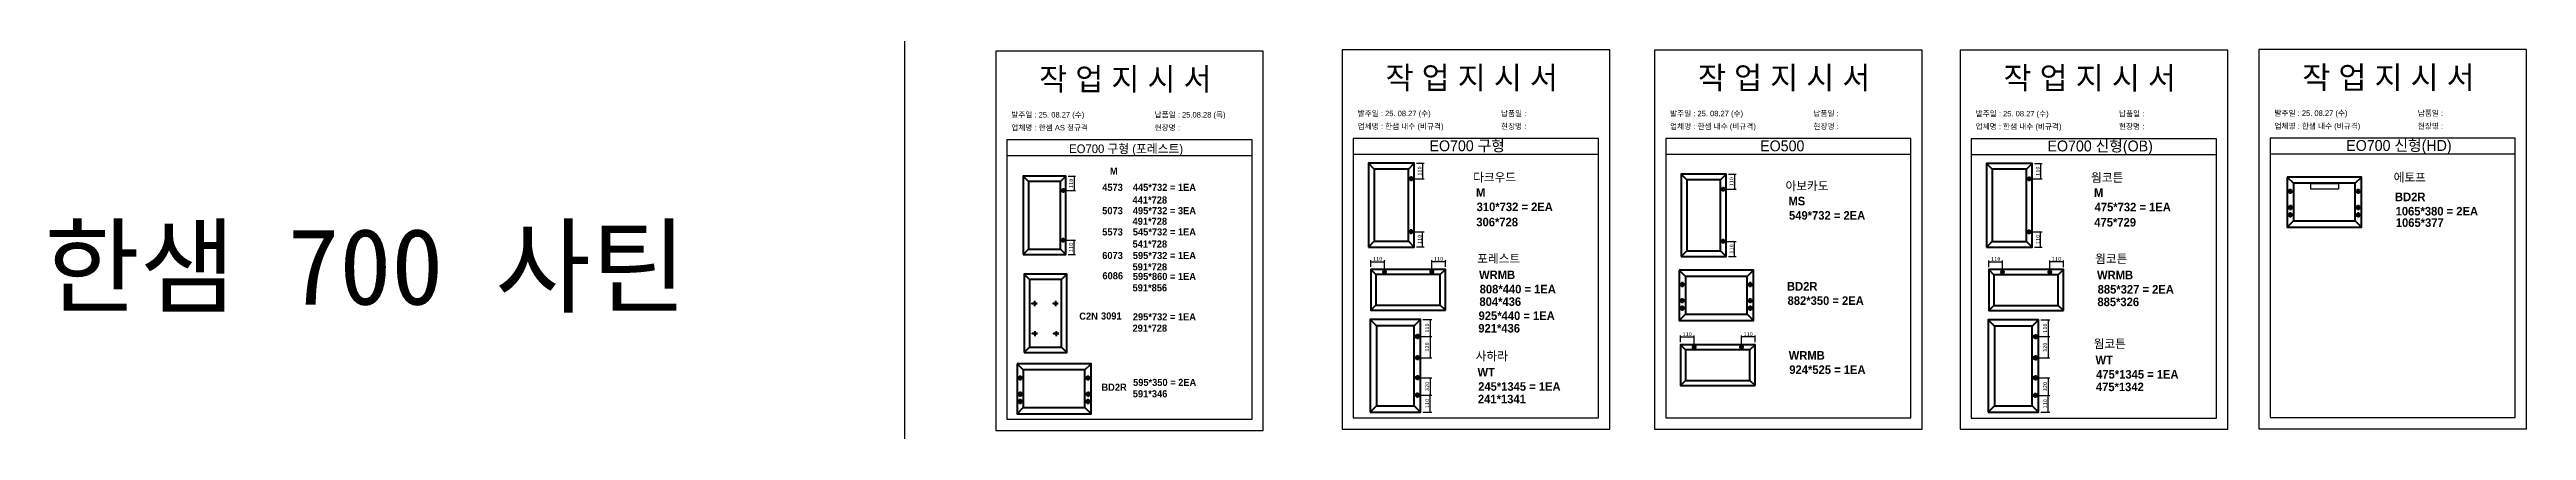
# Model space of a CAD drawing. Header units: millimetres. Extents: x -44117 to 256353, y -2095463 to 65325.
# Drawn here: x 104930 to 120482, y -257895 to -255509 of the extents above; entities that cross this region are included whole.
import ezdxf

# ---------------------------------------------------------------- set-up
doc = ezdxf.new("R2010")
doc.units = ezdxf.units.MM
doc.header["$LTSCALE"] = 10
doc.layers.add('Layer1', color=7, linetype='Continuous', lineweight=70)
doc.styles.add('MtX_Gulim', font='')
doc.styles.get('MtX_Gulim').set_extended_font_data('Gulim', bold=True)
doc.dimstyles.new('ISO-25', dxfattribs={"dimtxt": 2.5, "dimasz": 2.5, "dimexe": 1, "dimexo": 1, "dimtad": 1, "dimtxsty": 'Standard', "dimblk": 'ARCHTICK', "dimcen": 2.5, "dimadec": 0, "dimazin": 0, "dimtfac": 1, "dimtmove": 0, "dimatfit": 3, "dimfxl": 0, "dimarcsym": 0})

msp = doc.modelspace()

# ---------------------------------------------------------------- texts
at = {"linetype": 'Continuous', "style": 'MtX_Gulim'}
for s, height, p in [('M', 44.50828, (111587.41786, -256293.10488)), ('다크우드', 53.702852, (113868.15522, -256336.78662)), ('웜코튼', 53.702852, (117748.32651, -256338.15687)), ('에토프', 53.702852, (119647.73715, -256336.88119)), ('4573', 44.508282, (111539.12691, -256394.56245)), ('445*732 = 1EA', 44.508282, (111731.24738, -256394.56245)), ('M', 53.70285, (113886.16899, -256431.62902)), ('아보카도', 53.702852, (115829.54098, -256390.32671)), ('MS', 53.702852, (115847.55474, -256485.16911)), ('M', 53.70285, (117766.34028, -256432.99927)), ('BD2R', 53.702852, (119656.04545, -256458.95944)), ('5073', 44.508282, (111539.12691, -256540.67348)), ('495*732 = 3EA', 44.508282, (111731.24738, -256540.67348)), ('310*732 = 2EA', 53.7028516, (113889.98032, -256521.22496)), ('549*732 = 2EA', 53.7028516, (115851.36607, -256574.76506)), ('475*732 = 1EA', 53.7028516, (117770.15161, -256522.59522)), ('1065*380 = 2EA', 53.7028516, (119659.85678, -256548.55539)), ('5573', 44.508282, (111539.12691, -256673.83495)), ('545*732 = 1EA', 44.508282, (111731.24738, -256673.83495)), ('6073', 44.508282, (111539.12691, -256821.50035)), ('6086', 44.508282, (111540.29714, -256948.43921)), ('595*732 = 1EA', 44.508282, (111731.24738, -256821.50035)), ('595*860 = 1EA', 44.508282, (111731.24738, -256952.67939)), ('포레스트', 53.702852, (113893.59695, -256845.82443)), ('WRMB', 53.702852, (113905.25067, -256947.21701)), ('웜코튼', 53.702852, (117773.76824, -256847.19468)), ('WRMB', 53.702852, (117785.42196, -256948.58726)), ('808*440 = 1EA', 53.7028516, (113909.062, -257036.81296)), ('BD2R', 53.702852, (115838.50654, -257019.24044)), ('882*350 = 2EA', 53.7028516, (115842.31787, -257108.83638)), ('885*327 = 2EA', 53.7028516, (117789.23329, -257038.18321)), ('C2N', 44.508282, (111394.9633, -257201.49108)), ('3091', 44.508282, (111531.36109, -257200.60186)), ('295*732 = 1EA', 44.508282, (111731.24738, -257205.73126)), ('925*440 = 1EA', 53.7028516, (113902.11694, -257203.56541)), ('웜코튼', 53.702852, (117764.17229, -257379.91297)), ('사하라', 53.702852, (113884.001, -257456.13205)), ('WT', 53.702852, (113895.65472, -257557.52463)), ('WRMB', 53.702852, (115849.32564, -257452.14334)), ('924*525 = 1EA', 53.7028516, (115853.13697, -257541.73929)), ('WT', 53.702852, (117775.82601, -257481.30555)), ('475*1345 = 1EA', 53.7028516, (117779.63734, -257570.90149)), ('BD2R', 44.508282, (111534.35326, -257647.07865)), ('595*350 = 2EA', 44.508282, (111732.7585, -257616.85567)), ('245*1345 = 1EA', 53.7028516, (113899.46605, -257647.12058))]:
    msp.add_text(s, height=height, dxfattribs=at).set_placement(p)
at = {"color": 242, "linetype": 'Continuous', "true_color": 0xcd2027, "style": 'MtX_Gulim'}
for s, height, p in [('441*728', 44.508282, (111729.5905, -256473.4437)), ('491*728', 44.508282, (111729.5905, -256607.03171)), ('306*728', 53.702852, (113887.98116, -256616.40158)), ('475*729', 53.702852, (117768.15245, -256617.77184)), ('1065*377', 53.702852, (119661.16607, -256620.13187)), ('541*728', 44.508282, (111729.5905, -256749.60745)), ('591*728', 44.508282, (111729.5905, -256892.60974)), ('591*856', 44.508282, (111729.5905, -257023.78877)), ('804*436', 53.702852, (113907.48707, -257115.41131)), ('885*326', 53.702852, (117787.65836, -257116.78156)), ('921*436', 53.702852, (113900.54201, -257282.16377)), ('291*728', 44.508282, (111729.5905, -257276.84064)), ('591*346', 44.508282, (111731.10162, -257687.96505)), ('241*1341', 53.702852, (113897.89112, -257725.71893)), ('475*1342', 53.702852, (117778.06241, -257649.49985))]:
    msp.add_text(s, height=height, dxfattribs=at).set_placement(p)
at = {"attachment_point": 1}
for s, width, gutter_width, heights, insert, char_height in [('{\\fGulim|b0|i0|c129|p50;작 업 지 시 서}', 3307.3198183, 12.5, [-155.84554], (111143.30094, -255623.47137), 140), ('{\\fGulim|b0|i0|c129|p50;작 업 지 시 서}', 3307.3198183, 12.5, [-155.84554], (113318.27928, -255615.06442), 140), ('{\\fGulim|b0|i0|c129|p50;작 업 지 시 서}', 3307.3198183, 12.5, [-155.84554], (115279.66503, -255615.56951), 140), ('{\\fGulim|b0|i0|c129|p50;작 업 지 시 서}', 3307.3198183, 12.5, [-155.84554], (117198.45057, -255616.43467), 140), ('{\\fGulim|b0|i0|c129|p50;작 업 지 시 서}', 3307.3198183, 12.5, [-155.84554], (119074.30972, -255613.24157), 140), ('{\\fGulim|b0|i0|c129|p50;업체명 : 한샘 AS 정규격}', 3307.3198183, 12.5, [36.11279], (110968.09158, -255980.84797), 34.3), ('{\\fGulim|b0|i0|c129|p50;발주일 : 25. 08.27 (수)}', 3307.3198183, 12.5, [34.50412], (110968.09158, -255900.19179), 34.3), ('{\\fGulim|b0|i0|c129|p50;현장명 : }', 3307.3198183, 12.5, [-38.2735], (111868.06957, -255980.84797), 34.3), ('{\\fGulim|b0|i0|c129|p50;납품일 : 25.08.28 (목)}', 3307.3198183, 12.5, [37.67976], (111868.06957, -255900.19179), 34.3), ('{\\fGulim|b0|i0|c129|p50;업체명 : 한샘 내수 (비규격)}', 3307.3198183, 12.5, [36.11279], (113143.06992, -255972.44102), 34.3), ('{\\fGulim|b0|i0|c129|p50;발주일 : 25. 08.27 (수)}', 3307.3198183, 12.5, [34.50412], (113143.06992, -255891.78484), 34.3), ('{\\fGulim|b0|i0|c129|p50;현장명 : }', 3307.3198183, 12.5, [-38.2735], (114043.0479, -255972.44102), 34.3), ('{\\fGulim|b0|i0|c129|p50;납품일 : }', 3307.3198183, 12.5, [37.67976], (114043.0479, -255891.78484), 34.3), ('{\\fGulim|b0|i0|c129|p50;업체명 : 한샘 내수 (비규격)}', 3307.3198183, 12.5, [36.11279], (115104.45567, -255972.94611), 34.3), ('{\\fGulim|b0|i0|c129|p50;발주일 : 25. 08.27 (수)}', 3307.3198183, 12.5, [34.50412], (115104.45567, -255892.28993), 34.3), ('{\\fGulim|b0|i0|c129|p50;현장명 : }', 3307.3198183, 12.5, [-38.2735], (116004.43366, -255972.94611), 34.3), ('{\\fGulim|b0|i0|c129|p50;납품일 : }', 3307.3198183, 12.5, [37.67976], (116004.43366, -255892.28993), 34.3), ('{\\fGulim|b0|i0|c129|p50;업체명 : 한샘 내수 (비규격)}', 3307.3198183, 12.5, [36.11279], (117023.24121, -255973.81127), 34.3), ('{\\fGulim|b0|i0|c129|p50;발주일 : 25. 08.27 (수)}', 3307.3198183, 12.5, [34.50412], (117023.24121, -255893.15509), 34.3), ('{\\fGulim|b0|i0|c129|p50;현장명 : }', 3307.3198183, 12.5, [-38.2735], (117923.21919, -255973.81127), 34.3), ('{\\fGulim|b0|i0|c129|p50;납품일 : }', 3307.3198183, 12.5, [37.67976], (117923.21919, -255893.15509), 34.3), ('{\\fGulim|b0|i0|c129|p50;업체명 : 한샘 내수 (비규격)}', 3307.3198183, 12.5, [36.11279], (118899.10036, -255970.61817), 34.3), ('{\\fGulim|b0|i0|c129|p50;발주일 : 25. 08.27 (수)}', 3307.3198183, 12.5, [34.50412], (118899.10036, -255889.96199), 34.3), ('{\\fGulim|b0|i0|c129|p50;현장명 : }', 3307.3198183, 12.5, [-38.2735], (119799.07834, -255970.61817), 34.3), ('{\\fGulim|b0|i0|c129|p50;납품일 : }', 3307.3198183, 12.5, [37.67976], (119799.07834, -255889.96199), 34.3), ('{\\fGulim|b0|i0|c129|p50;EO700 구형 (포레스트)}', 5224.9748335, 19.74777, [57.05176], (111331.49204, -256103.51786), 54.1878762), ('{\\fGulim|b0|i0|c129|p50;EO700 구형}', 6570.6870665, 24.83388, [71.74566], (113594.15516, -256077.54939), 68.1441707), ('{\\fGulim|b0|i0|c129|p50;EO500}', 6570.6870665, 24.83388, [71.74566], (115670.3515, -256078.05449), 68.1441707), ('{\\fGulim|b0|i0|c129|p50;EO700 신형(OB)}', 6570.6870665, 24.83388, [71.74566], (117474.32645, -256078.91965), 68.1441707), ('{\\fGulim|b0|i0|c129|p50;EO700 신형(HD)}', 6570.6870665, 24.83388, [71.74566], (119350.1856, -256075.72655), 68.1441707), ('{\\f굴림|b0|i0|c129|p50;한샘} 700 {\\f굴림|b0|i0|c129|p50;사틴}', 5072.1082947, 2395.6482, [-533.35869], (104895.62473, -256628.1198), 479.1296392)]:
    msp.add_mtext_dynamic_manual_height_columns(s, width=width, gutter_width=gutter_width, heights=heights, dxfattribs=dict(at, insert=insert, char_height=char_height))

# ---------------------------------------------------------------- blocks, each defined once
blk = doc.blocks.new('_ArchTick')
at = {"color": 0, "linetype": 'ByBlock', "const_width": 0.15}
blk.add_lwpolyline([(-0.5, -0.5), (0.5, 0.5)], dxfattribs=at)
blk = doc.blocks.new('*D3159')
at = {"color": 0, "lineweight": -2}
for p, q in [((111309, -256392), (111372, -256392)), ((111326, -256302), (111372, -256302)), ((111362, -256302), (111362, -256392))]:
    blk.add_line(p, q, dxfattribs=at)
at = {"layer": 'Defpoints', "color": 0}
for p in [(111294, -256392), (111311, -256302), (111362, -256392)]:
    blk.add_point(p, dxfattribs=at)
at = {"color": 0, "lineweight": -2, "xscale": 10, "yscale": 10, "zscale": 10}
for p, rotation in [((111362, -256302), 90), ((111362, -256392), 270)]:
    blk.add_blockref('_ArchTick', p, dxfattribs=dict(at, rotation=rotation))
at = {"color": 0, "insert": (111343, -256347), "char_height": 25, "attachment_point": 5, "rotation": 90}
blk.add_mtext('110', dxfattribs=at)
blk = doc.blocks.new('*D3160')
at = {"color": 0, "lineweight": -2}
for p, q in [((111309, -256703), (111372, -256703)), ((111362, -256794), (111362, -256703)), ((111326, -256794), (111372, -256794))]:
    blk.add_line(p, q, dxfattribs=at)
at = {"layer": 'Defpoints', "color": 0}
for p in [(111294, -256703), (111362, -256703), (111311, -256794)]:
    blk.add_point(p, dxfattribs=at)
at = {"color": 0, "lineweight": -2, "xscale": 10, "yscale": 10, "zscale": 10}
for p, rotation in [((111362, -256703), 90), ((111362, -256794), 270)]:
    blk.add_blockref('_ArchTick', p, dxfattribs=dict(at, rotation=rotation))
at = {"color": 0, "insert": (111343, -256749), "char_height": 25, "attachment_point": 5, "rotation": 90}
blk.add_mtext('110', dxfattribs=at)
blk = doc.blocks.new('*D3161')
at = {"color": 0, "lineweight": -2}
for p, q in [((113512, -256221), (113561, -256221)), ((113551, -256221), (113551, -256318)), ((113494, -256318), (113561, -256318))]:
    blk.add_line(p, q, dxfattribs=at)
at = {"layer": 'Defpoints', "color": 0}
for p in [(113497, -256221), (113479, -256318), (113551, -256318)]:
    blk.add_point(p, dxfattribs=at)
at = {"color": 0, "lineweight": -2, "xscale": 10, "yscale": 10, "zscale": 10}
for p, rotation in [((113551, -256221), 90), ((113551, -256318), 270)]:
    blk.add_blockref('_ArchTick', p, dxfattribs=dict(at, rotation=rotation))
at = {"color": 0, "insert": (113532, -256270), "char_height": 25, "attachment_point": 5, "rotation": 90}
blk.add_mtext('110', dxfattribs=at)
blk = doc.blocks.new('*D3162')
at = {"color": 0, "lineweight": -2}
for p, q in [((113494, -256650), (113561, -256650)), ((113512, -256746), (113561, -256746)), ((113551, -256746), (113551, -256650))]:
    blk.add_line(p, q, dxfattribs=at)
at = {"layer": 'Defpoints', "color": 0}
for p in [(113479, -256650), (113497, -256746), (113551, -256650)]:
    blk.add_point(p, dxfattribs=at)
at = {"color": 0, "lineweight": -2, "xscale": 10, "yscale": 10, "zscale": 10}
for p, rotation in [((113551, -256650), 90), ((113551, -256746), 270)]:
    blk.add_blockref('_ArchTick', p, dxfattribs=dict(at, rotation=rotation))
at = {"color": 0, "insert": (113532, -256698), "char_height": 25, "attachment_point": 5, "rotation": 90}
blk.add_mtext('110', dxfattribs=at)
blk = doc.blocks.new('*D3163')
at = {"color": 0, "lineweight": -2}
for p, q in [((115472, -256290), (115519, -256290)), ((115509, -256290), (115509, -256384)), ((115454, -256384), (115519, -256384))]:
    blk.add_line(p, q, dxfattribs=at)
at = {"layer": 'Defpoints', "color": 0}
for p in [(115457, -256290), (115439, -256384), (115509, -256384)]:
    blk.add_point(p, dxfattribs=at)
at = {"color": 0, "lineweight": -2, "xscale": 10, "yscale": 10, "zscale": 10}
for p, rotation in [((115509, -256290), 90), ((115509, -256384), 270)]:
    blk.add_blockref('_ArchTick', p, dxfattribs=dict(at, rotation=rotation))
at = {"color": 0, "insert": (115490, -256337), "char_height": 25, "attachment_point": 5, "rotation": 90}
blk.add_mtext('110', dxfattribs=at)
blk = doc.blocks.new('*D3164')
at = {"color": 0, "lineweight": -2}
for p, q in [((115454, -256711), (115519, -256711)), ((115509, -256805), (115509, -256711)), ((115472, -256805), (115519, -256805))]:
    blk.add_line(p, q, dxfattribs=at)
at = {"layer": 'Defpoints', "color": 0}
for p in [(115439, -256711), (115509, -256711), (115457, -256805)]:
    blk.add_point(p, dxfattribs=at)
at = {"color": 0, "lineweight": -2, "xscale": 10, "yscale": 10, "zscale": 10}
for p, rotation in [((115509, -256711), 90), ((115509, -256805), 270)]:
    blk.add_blockref('_ArchTick', p, dxfattribs=dict(at, rotation=rotation))
at = {"color": 0, "insert": (115490, -256758), "char_height": 25, "attachment_point": 5, "rotation": 90}
blk.add_mtext('110', dxfattribs=at)
blk = doc.blocks.new('*D3165')
at = {"color": 0, "lineweight": -2}
for p, q in [((115170, -257343), (115170, -257300)), ((115170, -257310), (115255, -257310)), ((115255, -257360), (115255, -257300))]:
    blk.add_line(p, q, dxfattribs=at)
at = {"layer": 'Defpoints', "color": 0}
for p in [(115170, -257358), (115255, -257310), (115255, -257375)]:
    blk.add_point(p, dxfattribs=at)
at = {"color": 0, "lineweight": -2, "xscale": 10, "yscale": 10, "zscale": 10, "rotation": 180}
blk.add_blockref('_ArchTick', (115170, -257310), dxfattribs=at)
at = {"color": 0, "lineweight": -2, "xscale": 10, "yscale": 10, "zscale": 10}
blk.add_blockref('_ArchTick', (115255, -257310), dxfattribs=at)
at = {"color": 0, "insert": (115212, -257292), "char_height": 25, "attachment_point": 5}
blk.add_mtext('110', dxfattribs=at)
blk = doc.blocks.new('*D3166')
at = {"color": 0, "lineweight": -2}
for p, q in [((115552, -257360), (115552, -257300)), ((115638, -257310), (115552, -257310)), ((115638, -257343), (115638, -257300))]:
    blk.add_line(p, q, dxfattribs=at)
at = {"layer": 'Defpoints', "color": 0}
for p in [(115552, -257310), (115552, -257375), (115638, -257358)]:
    blk.add_point(p, dxfattribs=at)
at = {"color": 0, "lineweight": -2, "xscale": 10, "yscale": 10, "zscale": 10, "rotation": 180}
blk.add_blockref('_ArchTick', (115552, -257310), dxfattribs=at)
at = {"color": 0, "lineweight": -2, "xscale": 10, "yscale": 10, "zscale": 10}
blk.add_blockref('_ArchTick', (115638, -257310), dxfattribs=at)
at = {"color": 0, "insert": (115595, -257292), "char_height": 25, "attachment_point": 5}
blk.add_mtext('110', dxfattribs=at)
blk = doc.blocks.new('*D3167')
at = {"color": 0, "lineweight": -2}
for p, q in [((113225, -256871), (113225, -256828)), ((113225, -256838), (113311, -256838)), ((113311, -256888), (113311, -256828))]:
    blk.add_line(p, q, dxfattribs=at)
at = {"layer": 'Defpoints', "color": 0}
for p in [(113225, -256886), (113311, -256838), (113311, -256903)]:
    blk.add_point(p, dxfattribs=at)
at = {"color": 0, "lineweight": -2, "xscale": 10, "yscale": 10, "zscale": 10, "rotation": 180}
blk.add_blockref('_ArchTick', (113225, -256838), dxfattribs=at)
at = {"color": 0, "lineweight": -2, "xscale": 10, "yscale": 10, "zscale": 10}
blk.add_blockref('_ArchTick', (113311, -256838), dxfattribs=at)
at = {"color": 0, "insert": (113268, -256820), "char_height": 25, "attachment_point": 5}
blk.add_mtext('110', dxfattribs=at)
blk = doc.blocks.new('*D3168')
at = {"color": 0, "lineweight": -2}
for p, q in [((113608, -256888), (113608, -256828)), ((113694, -256838), (113608, -256838)), ((113694, -256871), (113694, -256828))]:
    blk.add_line(p, q, dxfattribs=at)
at = {"layer": 'Defpoints', "color": 0}
for p in [(113608, -256838), (113608, -256903), (113694, -256886)]:
    blk.add_point(p, dxfattribs=at)
at = {"color": 0, "lineweight": -2, "xscale": 10, "yscale": 10, "zscale": 10, "rotation": 180}
blk.add_blockref('_ArchTick', (113608, -256838), dxfattribs=at)
at = {"color": 0, "lineweight": -2, "xscale": 10, "yscale": 10, "zscale": 10}
blk.add_blockref('_ArchTick', (113694, -256838), dxfattribs=at)
at = {"color": 0, "insert": (113651, -256820), "char_height": 25, "attachment_point": 5}
blk.add_mtext('110', dxfattribs=at)
blk = doc.blocks.new('*D3169')
at = {"color": 0, "lineweight": -2}
for p, q in [((113553, -257201), (113608, -257201)), ((113598, -257201), (113598, -257307)), ((113533, -257307), (113608, -257307))]:
    blk.add_line(p, q, dxfattribs=at)
at = {"layer": 'Defpoints', "color": 0}
for p in [(113538, -257201), (113518, -257307), (113598, -257307)]:
    blk.add_point(p, dxfattribs=at)
at = {"color": 0, "lineweight": -2, "xscale": 10, "yscale": 10, "zscale": 10}
for p, rotation in [((113598, -257201), 90), ((113598, -257307), 270)]:
    blk.add_blockref('_ArchTick', p, dxfattribs=dict(at, rotation=rotation))
at = {"color": 0, "insert": (113579, -257254), "char_height": 25, "attachment_point": 5, "rotation": 90}
blk.add_mtext('110', dxfattribs=at)
blk = doc.blocks.new('*D3170')
at = {"color": 0, "lineweight": -2}
for p, q in [((113533, -257674), (113608, -257674)), ((113598, -257781), (113598, -257674)), ((113553, -257781), (113608, -257781))]:
    blk.add_line(p, q, dxfattribs=at)
at = {"layer": 'Defpoints', "color": 0}
for p in [(113518, -257674), (113598, -257674), (113538, -257781)]:
    blk.add_point(p, dxfattribs=at)
at = {"color": 0, "lineweight": -2, "xscale": 10, "yscale": 10, "zscale": 10}
for p, rotation in [((113598, -257674), 90), ((113598, -257781), 270)]:
    blk.add_blockref('_ArchTick', p, dxfattribs=dict(at, rotation=rotation))
at = {"color": 0, "insert": (113579, -257727), "char_height": 25, "attachment_point": 5, "rotation": 90}
blk.add_mtext('110', dxfattribs=at)
blk = doc.blocks.new('*D3171')
at = {"color": 0, "lineweight": -2}
for p, q in [((113533, -257307), (113608, -257307)), ((113598, -257307), (113598, -257440)), ((113533, -257440), (113608, -257440))]:
    blk.add_line(p, q, dxfattribs=at)
at = {"layer": 'Defpoints', "color": 0}
for p in [(113518, -257307), (113518, -257440), (113598, -257440)]:
    blk.add_point(p, dxfattribs=at)
at = {"color": 0, "lineweight": -2, "xscale": 10, "yscale": 10, "zscale": 10}
for p, rotation in [((113598, -257307), 90), ((113598, -257440), 270)]:
    blk.add_blockref('_ArchTick', p, dxfattribs=dict(at, rotation=rotation))
at = {"color": 0, "insert": (113579, -257373), "char_height": 25, "attachment_point": 5, "rotation": 90}
blk.add_mtext('320', dxfattribs=at)
blk = doc.blocks.new('*D3172')
at = {"color": 0, "lineweight": -2}
for p, q in [((113533, -257565), (113608, -257565)), ((113533, -257674), (113608, -257674)), ((113598, -257565), (113598, -257674))]:
    blk.add_line(p, q, dxfattribs=at)
at = {"layer": 'Defpoints', "color": 0}
for p in [(113518, -257565), (113518, -257674), (113598, -257674)]:
    blk.add_point(p, dxfattribs=at)
at = {"color": 0, "lineweight": -2, "xscale": 10, "yscale": 10, "zscale": 10}
for p, rotation in [((113598, -257565), 90), ((113598, -257674), 270)]:
    blk.add_blockref('_ArchTick', p, dxfattribs=dict(at, rotation=rotation))
at = {"color": 0, "insert": (113579, -257620), "char_height": 25, "attachment_point": 5, "rotation": 90}
blk.add_mtext('320', dxfattribs=at)
blk = doc.blocks.new('*D3173')
at = {"color": 0, "lineweight": -2}
for p, q in [((117393, -256223), (117441, -256223)), ((117431, -256223), (117431, -256319)), ((117374, -256319), (117441, -256319))]:
    blk.add_line(p, q, dxfattribs=at)
at = {"layer": 'Defpoints', "color": 0}
for p in [(117378, -256223), (117359, -256319), (117431, -256319)]:
    blk.add_point(p, dxfattribs=at)
at = {"color": 0, "lineweight": -2, "xscale": 10, "yscale": 10, "zscale": 10}
for p, rotation in [((117431, -256223), 90), ((117431, -256319), 270)]:
    blk.add_blockref('_ArchTick', p, dxfattribs=dict(at, rotation=rotation))
at = {"color": 0, "insert": (117413, -256271), "char_height": 25, "attachment_point": 5, "rotation": 90}
blk.add_mtext('110', dxfattribs=at)
blk = doc.blocks.new('*D3174')
at = {"color": 0, "lineweight": -2}
for p, q in [((117374, -256651), (117441, -256651)), ((117393, -256748), (117441, -256748)), ((117431, -256748), (117431, -256651))]:
    blk.add_line(p, q, dxfattribs=at)
at = {"layer": 'Defpoints', "color": 0}
for p in [(117359, -256651), (117378, -256748), (117431, -256651)]:
    blk.add_point(p, dxfattribs=at)
at = {"color": 0, "lineweight": -2, "xscale": 10, "yscale": 10, "zscale": 10}
for p, rotation in [((117431, -256651), 90), ((117431, -256748), 270)]:
    blk.add_blockref('_ArchTick', p, dxfattribs=dict(at, rotation=rotation))
at = {"color": 0, "insert": (117413, -256699), "char_height": 25, "attachment_point": 5, "rotation": 90}
blk.add_mtext('110', dxfattribs=at)
blk = doc.blocks.new('*D3175')
at = {"color": 0, "lineweight": -2}
for p, q in [((117106, -256873), (117106, -256830)), ((117106, -256840), (117191, -256840)), ((117191, -256889), (117191, -256830))]:
    blk.add_line(p, q, dxfattribs=at)
at = {"layer": 'Defpoints', "color": 0}
for p in [(117106, -256888), (117191, -256840), (117191, -256904)]:
    blk.add_point(p, dxfattribs=at)
at = {"color": 0, "lineweight": -2, "xscale": 10, "yscale": 10, "zscale": 10, "rotation": 180}
blk.add_blockref('_ArchTick', (117106, -256840), dxfattribs=at)
at = {"color": 0, "lineweight": -2, "xscale": 10, "yscale": 10, "zscale": 10}
blk.add_blockref('_ArchTick', (117191, -256840), dxfattribs=at)
at = {"color": 0, "insert": (117149, -256821), "char_height": 25, "attachment_point": 5}
blk.add_mtext('110', dxfattribs=at)
blk = doc.blocks.new('*D3176')
at = {"color": 0, "lineweight": -2}
for p, q in [((117488, -256889), (117488, -256830)), ((117574, -256840), (117488, -256840)), ((117574, -256873), (117574, -256830))]:
    blk.add_line(p, q, dxfattribs=at)
at = {"layer": 'Defpoints', "color": 0}
for p in [(117488, -256840), (117488, -256904), (117574, -256888)]:
    blk.add_point(p, dxfattribs=at)
at = {"color": 0, "lineweight": -2, "xscale": 10, "yscale": 10, "zscale": 10, "rotation": 180}
blk.add_blockref('_ArchTick', (117488, -256840), dxfattribs=at)
at = {"color": 0, "lineweight": -2, "xscale": 10, "yscale": 10, "zscale": 10}
blk.add_blockref('_ArchTick', (117574, -256840), dxfattribs=at)
at = {"color": 0, "insert": (117531, -256821), "char_height": 25, "attachment_point": 5}
blk.add_mtext('110', dxfattribs=at)
blk = doc.blocks.new('*D3177')
at = {"color": 0, "lineweight": -2}
for p, q in [((117433, -257202), (117488, -257202)), ((117478, -257202), (117478, -257308)), ((117413, -257308), (117488, -257308))]:
    blk.add_line(p, q, dxfattribs=at)
at = {"layer": 'Defpoints', "color": 0}
for p in [(117418, -257202), (117398, -257308), (117478, -257308)]:
    blk.add_point(p, dxfattribs=at)
at = {"color": 0, "lineweight": -2, "xscale": 10, "yscale": 10, "zscale": 10}
for p, rotation in [((117478, -257202), 90), ((117478, -257308), 270)]:
    blk.add_blockref('_ArchTick', p, dxfattribs=dict(at, rotation=rotation))
at = {"color": 0, "insert": (117459, -257255), "char_height": 25, "attachment_point": 5, "rotation": 90}
blk.add_mtext('110', dxfattribs=at)
blk = doc.blocks.new('*D3178')
at = {"color": 0, "lineweight": -2}
for p, q in [((117413, -257676), (117488, -257676)), ((117478, -257782), (117478, -257676)), ((117433, -257782), (117488, -257782))]:
    blk.add_line(p, q, dxfattribs=at)
at = {"layer": 'Defpoints', "color": 0}
for p in [(117398, -257676), (117478, -257676), (117418, -257782)]:
    blk.add_point(p, dxfattribs=at)
at = {"color": 0, "lineweight": -2, "xscale": 10, "yscale": 10, "zscale": 10}
for p, rotation in [((117478, -257676), 90), ((117478, -257782), 270)]:
    blk.add_blockref('_ArchTick', p, dxfattribs=dict(at, rotation=rotation))
at = {"color": 0, "insert": (117459, -257729), "char_height": 25, "attachment_point": 5, "rotation": 90}
blk.add_mtext('110', dxfattribs=at)
blk = doc.blocks.new('*D3179')
at = {"color": 0, "lineweight": -2}
for p, q in [((117413, -257308), (117488, -257308)), ((117478, -257308), (117478, -257441)), ((117413, -257441), (117488, -257441))]:
    blk.add_line(p, q, dxfattribs=at)
at = {"layer": 'Defpoints', "color": 0}
for p in [(117398, -257308), (117398, -257441), (117478, -257441)]:
    blk.add_point(p, dxfattribs=at)
at = {"color": 0, "lineweight": -2, "xscale": 10, "yscale": 10, "zscale": 10}
for p, rotation in [((117478, -257308), 90), ((117478, -257441), 270)]:
    blk.add_blockref('_ArchTick', p, dxfattribs=dict(at, rotation=rotation))
at = {"color": 0, "insert": (117459, -257375), "char_height": 25, "attachment_point": 5, "rotation": 90}
blk.add_mtext('320', dxfattribs=at)
blk = doc.blocks.new('*D3180')
at = {"color": 0, "lineweight": -2}
for p, q in [((117413, -257566), (117488, -257566)), ((117413, -257676), (117488, -257676)), ((117478, -257566), (117478, -257676))]:
    blk.add_line(p, q, dxfattribs=at)
at = {"layer": 'Defpoints', "color": 0}
for p in [(117398, -257566), (117398, -257676), (117478, -257676)]:
    blk.add_point(p, dxfattribs=at)
at = {"color": 0, "lineweight": -2, "xscale": 10, "yscale": 10, "zscale": 10}
for p, rotation in [((117478, -257566), 90), ((117478, -257676), 270)]:
    blk.add_blockref('_ArchTick', p, dxfattribs=dict(at, rotation=rotation))
at = {"color": 0, "insert": (117459, -257621), "char_height": 25, "attachment_point": 5, "rotation": 90}
blk.add_mtext('320', dxfattribs=at)

# ---------------------------------------------------------------- dimensions: what is measured, and where the dimension line sits
for base, p1, p2, angle, text, picture, middle in [((113551.08161, -256317.62733), (113497.48256, -256221.45266), (113479.14251, -256317.62733), 90, '110', '*D3161', (113532.33161, -256269.54)), ((115509.20604, -256383.98103), (115456.5562, -256289.50957), (115438.54095, -256383.98103), 90, '110', '*D3163', (115490.45604, -256336.7453)), ((117431.2529, -256318.99759), (117377.65385, -256222.82291), (117359.3138, -256318.99759), 90, '110', '*D3173', (117412.5029, -256270.91025)), ((111361.53102, -256391.93283), (111311.29812, -256301.79815), (111294.10987, -256391.93283), 90, '110', '*D3159', (111342.78102, -256346.86549)), ((111361.53102, -256703.46924), (111311.29812, -256793.60393), (111294.10987, -256703.46924), 270, '110', '*D3160', (111342.78102, -256748.53659)), ((113551.08161, -256650.04001), (113497.48256, -256746.21468), (113479.14251, -256650.04001), 270, '110', '*D3162', (113532.33161, -256698.12734)), ((115509.20604, -256710.50682), (115456.5562, -256804.97828), (115438.54095, -256710.50682), 270, '110', '*D3164', (115490.45604, -256757.74255)), ((117431.2529, -256651.41026), (117377.65385, -256747.58493), (117359.3138, -256651.41026), 270, '110', '*D3174', (117412.5029, -256699.4976)), ((113311.32678, -256838.44207), (113225.45654, -256886.29836), (113311.32678, -256902.6734), 180, '110', '*D3167', (113268.39166, -256819.69207)), ((117191.49807, -256839.81233), (117105.62783, -256887.66862), (117191.49807, -256904.04366), 180, '110', '*D3175', (117148.56295, -256821.06233)), ((113597.50654, -257306.81166), (113538.26714, -257200.51631), (113517.99713, -257306.81166), 90, '110', '*D3169', (113578.75654, -257253.66398)), ((117477.67783, -257308.18191), (117418.43843, -257201.88656), (117398.16842, -257308.18191), 90, '110', '*D3177', (117458.92783, -257255.03424)), ((113597.50654, -257439.63721), (113517.99713, -257306.81166), (113517.99713, -257439.63721), 90, '320', '*D3171', (113578.75654, -257373.22444)), ((115255.40175, -257310.37937), (115169.53151, -257358.23566), (115255.40175, -257374.6107), 180, '110', '*D3165', (115212.46663, -257291.62937)), ((117477.67783, -257441.00747), (117398.16842, -257308.18191), (117398.16842, -257441.00747), 90, '320', '*D3179', (117458.92783, -257374.59469)), ((113597.50654, -257674.20489), (113517.99713, -257565.11748), (113517.99713, -257674.20489), 90, '320', '*D3172', (113578.75654, -257619.66118)), ((113597.50654, -257674.20489), (113538.26714, -257780.50025), (113517.99713, -257674.20489), 270, '110', '*D3170', (113578.75654, -257727.35257)), ((117477.67783, -257675.57514), (117398.16842, -257566.48773), (117398.16842, -257675.57514), 90, '320', '*D3180', (117458.92783, -257621.03144)), ((117477.67783, -257675.57514), (117418.43843, -257781.8705), (117398.16842, -257675.57514), 270, '110', '*D3178', (117458.92783, -257728.72282))]:
    dim = msp.add_linear_dim(base=base, p1=p1, p2=p2, angle=angle, text=text, dimstyle='ISO-25', override={"dimscale": 10, "dimasz": 1, "dimexo": 1.5, "dimtxsty": 'Standard'})
    dim.commit()
    dim.dimension.update_dxf_attribs({"geometry": picture, "text_midpoint": middle})
for base, p1, p2, picture, middle in [((113608.12381, -256838.44207), (113693.99405, -256886.29836), (113608.12381, -256902.6734), '*D3168', (113651.05893, -256819.69207)), ((117488.2951, -256839.81233), (117574.16534, -256887.66862), (117488.2951, -256904.04366), '*D3176', (117531.23022, -256821.06233)), ((115552.19878, -257310.37937), (115638.06902, -257358.23566), (115552.19878, -257374.6107), '*D3166', (115595.1339, -257291.62937))]:
    dim = msp.add_linear_dim(base=base, p1=p1, p2=p2, text='110', dimstyle='ISO-25', override={"dimscale": 10, "dimasz": 1, "dimexo": 1.5, "dimtxsty": 'Standard'})
    dim.commit()
    dim.dimension.update_dxf_attribs({"geometry": picture, "text_midpoint": middle})

# ---------------------------------------------------------------- linework, layer by layer
for p, q in [((112480.49433, -256074.47858), (110940.49433, -256074.47858)), ((114655.47267, -256066.07163), (113115.47267, -256066.07163)), ((116616.85842, -256066.57672), (115076.85842, -256066.57672)), ((118535.64396, -256067.44188), (116995.64396, -256067.44188)), ((120411.50311, -256064.24878), (118871.50311, -256064.24878)), ((112480.49433, -256174.47858), (110940.49433, -256174.47858)), ((114655.47267, -256166.07163), (113115.47267, -256166.07163)), ((116616.85842, -256166.57672), (115076.85842, -256166.57672)), ((118535.64396, -256167.44188), (116995.64396, -256167.44188)), ((120411.50311, -256164.24878), (118871.50311, -256164.24878))]:
    msp.add_line(p, q)
at = {"color": 1}
for p in [(110300.49669, 21924.9366), (110300.49669, 14161.07811), (110300.49669, 18584.38997), (110300.49669, 10820.53148), (110300.49669, 18627.87121), (110300.49669, 10864.01272), (110300.49669, 15287.32457), (110300.49669, 7523.46608), (110300.49669, 3746.75115), (110300.49669, 21924.9366), (110300.49669, 14161.07811), (110300.49669, 18584.38997), (110300.49669, 10820.53148), (110300.49669, 18627.87121), (110300.49669, 10864.01272), (110300.49669, 15287.32457), (110300.49669, 7523.46608), (110300.49669, 3746.75115), (110300.49669, 21924.9366), (110300.49669, 14161.07811), (110300.49669, 18584.38997), (110300.49669, 10820.53148), (110300.49669, 18627.87121), (110300.49669, 10864.01272), (110300.49669, 15287.32457), (110300.49669, 7523.46608), (110300.49669, 3746.75115), (110300.49669, 21924.9366), (110300.49669, 14161.07811), (110300.49669, 18584.38997), (110300.49669, 10820.53148), (110300.49669, 18627.87121), (110300.49669, 10864.01272), (110300.49669, 15287.32457), (110300.49669, 7523.46608), (110300.49669, 3746.75115), (110300.49669, 21924.9366), (110300.49669, 14161.07811), (110300.49669, 18584.38997), (110300.49669, 10820.53148), (110300.49669, 18627.87121), (110300.49669, 10864.01272), (110300.49669, 15287.32457), (110300.49669, 7523.46608), (110300.49669, 3746.75115), (110300.49669, 21924.9366), (110300.49669, 14161.07811), (110300.49669, 18584.38997), (110300.49669, 10820.53148), (110300.49669, 18627.87121), (110300.49669, 10864.01272), (110300.49669, 15287.32457), (110300.49669, 7523.46608), (110300.49669, 3746.75115), (110300.49669, 21924.9366), (110300.49669, 14161.07811), (110300.49669, 18584.38997), (110300.49669, 10820.53148), (110300.49669, 18627.87121), (110300.49669, 10864.01272), (110300.49669, 15287.32457), (110300.49669, 7523.46608), (110300.49669, 3746.75115), (110300.49669, 21924.9366), (110300.49669, 14161.07811), (110300.49669, 18584.38997), (110300.49669, 10820.53148), (110300.49669, 18627.87121), (110300.49669, 10864.01272), (110300.49669, 15287.32457), (110300.49669, 7523.46608), (110300.49669, 3746.75115), (110300.49669, 21924.9366), (110300.49669, 14161.07811), (110300.49669, 18584.38997), (110300.49669, 10820.53148), (110300.49669, 18627.87121), (110300.49669, 10864.01272), (110300.49669, 15287.32457), (110300.49669, 7523.46608), (110300.49669, 3746.75115), (110300.49669, 21924.9366), (110300.49669, 14161.07811), (110300.49669, 18584.38997), (110300.49669, 10820.53148), (110300.49669, 18627.87121), (110300.49669, 10864.01272), (110300.49669, 15287.32457), (110300.49669, 7523.46608), (110300.49669, 3746.75115), (110300.49669, 12702.87182), (110300.49669, 4939.01333), (110300.49669, 9362.32519), (110300.49669, 1598.4667), (110300.49669, 9405.80642), (110300.49669, 1641.94794), (110300.49669, 6065.25979), (110300.49669, -1698.5987), (110300.49669, -5475.31363), (110300.49669, 12702.87182), (110300.49669, 4939.01333), (110300.49669, 9362.32519), (110300.49669, 1598.4667), (110300.49669, 9405.80642), (110300.49669, 1641.94794), (110300.49669, 6065.25979), (110300.49669, -1698.5987), (110300.49669, -5475.31363), (110300.49669, 12702.87182), (110300.49669, 4939.01333), (110300.49669, 9362.32519), (110300.49669, 1598.4667), (110300.49669, 9405.80642), (110300.49669, 1641.94794), (110300.49669, 6065.25979), (110300.49669, -1698.5987), (110300.49669, -5475.31363), (110300.49669, 12702.87182), (110300.49669, 4939.01333), (110300.49669, 9362.32519), (110300.49669, 1598.4667), (110300.49669, 9405.80642), (110300.49669, 1641.94794), (110300.49669, 6065.25979), (110300.49669, -1698.5987), (110300.49669, -5475.31363), (110300.49669, 12702.87182), (110300.49669, 4939.01333), (110300.49669, 9362.32519), (110300.49669, 1598.4667), (110300.49669, 9405.80642), (110300.49669, 1641.94794), (110300.49669, 6065.25979), (110300.49669, -1698.5987), (110300.49669, -5475.31363)]:
    msp.add_xline(p, (0, 1), dxfattribs=at)
for points in [[(113045.47267, -257886.9019), (114725.47267, -257886.9019), (114725.47267, -255510.9019), (113045.47267, -255510.9019)], [(115006.85842, -257887.407), (116686.85842, -257887.407), (116686.85842, -255511.407), (115006.85842, -255511.407)], [(116925.64396, -257888.27216), (118605.64396, -257888.27216), (118605.64396, -255512.27216), (116925.64396, -255512.27216)], [(118801.50311, -257885.07906), (120481.50311, -257885.07906), (120481.50311, -255509.07906), (118801.50311, -255509.07906)], [(110870.49433, -257895.30886), (112550.49433, -257895.30886), (112550.49433, -255519.30886), (110870.49433, -255519.30886)], [(119126.99335, -256347.4709), (119300.68342, -256347.4709), (119300.68342, -256383.60776), (119126.99335, -256383.60776)]]:
    msp.add_lwpolyline(points, close=True)
for points in [[(110940.49433, -256074.47858), (110940.49433, -257825.30886), (112480.49433, -257825.30886), (112480.49433, -256074.47858)], [(113115.47267, -256066.07163), (113115.47267, -257816.9019), (114655.47267, -257816.9019), (114655.47267, -256066.07163)], [(115076.85842, -256066.57672), (115076.85842, -257817.407), (116616.85842, -257817.407), (116616.85842, -256066.57672)], [(116995.64396, -256067.44188), (116995.64396, -257818.27216), (118535.64396, -257818.27216), (118535.64396, -256067.44188)], [(118871.50311, -256064.24878), (118871.50311, -257815.07906), (120411.50311, -257815.07906), (120411.50311, -256064.24878)]]:
    msp.add_lwpolyline(points)
at = {"layer": 'Layer1'}
for p, q in [((113246.1061, -256257.36358), (113210.19517, -256221.45266)), ((113461.57164, -256257.36358), (113497.48256, -256221.45266)), ((115209.63151, -256324.78452), (115174.35655, -256289.50957)), ((115421.28125, -256324.78452), (115456.5562, -256289.50957)), ((117126.27739, -256258.73384), (117090.36646, -256222.82291)), ((117341.74293, -256258.73384), (117377.65385, -256222.82291)), ((111075.70866, -256335.45378), (111042.05302, -256301.79815)), ((111277.64248, -256335.45378), (111311.29812, -256301.79815)), ((111294.10987, -256377.94349), (111294.10987, -256405.92218)), ((113479.14251, -256302.70056), (113479.14251, -256332.55411)), ((115438.54095, -256369.31859), (115438.54095, -256398.64346)), ((117359.3138, -256304.07081), (117359.3138, -256333.92437)), ((118978.90217, -256307.72864), (119018.1446, -256346.97107)), ((118998.38715, -256381.01155), (118998.38715, -256413.63466)), ((119405.58295, -256346.97107), (119444.82538, -256307.72864)), ((119424.49181, -256381.01155), (119424.49181, -256413.63466)), ((118978.90217, -256621.66806), (119018.1446, -256582.42563)), ((119018.1446, -256582.42563), (118978.90217, -256621.66806)), ((118998.38715, -256528.75638), (118998.38715, -256561.37949)), ((118998.92246, -256482.18464), (118998.92246, -256514.80775)), ((119405.58295, -256582.42563), (119444.82538, -256621.66806)), ((119424.49181, -256528.75638), (119424.49181, -256561.37949)), ((119425.02711, -256482.18464), (119425.02711, -256514.80775)), ((111042.05302, -256793.60393), (111075.70866, -256759.94829)), ((111311.29812, -256793.60393), (111277.64248, -256759.94829)), ((111277.64248, -256759.94829), (111311.29812, -256793.60393)), ((111294.10987, -256717.45859), (111294.10987, -256689.4799)), ((113210.19517, -256746.21468), (113246.1061, -256710.30376)), ((113497.48256, -256746.21468), (113461.57164, -256710.30376)), ((113461.57164, -256710.30376), (113497.48256, -256746.21468)), ((113479.14251, -256664.96679), (113479.14251, -256635.11323)), ((115438.54095, -256725.16925), (115438.54095, -256695.84439)), ((117090.36646, -256747.58493), (117126.27739, -256711.67401)), ((117377.65385, -256747.58493), (117341.74293, -256711.67401)), ((117341.74293, -256711.67401), (117377.65385, -256747.58493)), ((117359.3138, -256666.33704), (117359.3138, -256636.48348)), ((111081.76834, -256949.71034), (111048.1127, -256916.0547)), ((111283.70216, -256949.71034), (111317.35779, -256916.0547)), ((113257.51986, -256918.36169), (113225.45654, -256886.29836)), ((113297.9993, -256902.6734), (113324.65426, -256902.6734)), ((113621.45129, -256902.6734), (113594.79633, -256902.6734)), ((113693.99405, -256886.29836), (113661.93073, -256918.36169)), ((113661.93073, -256918.36169), (113693.99405, -256886.29836)), ((115161.36326, -256891.88327), (115200.60569, -256931.1257)), ((115174.35655, -256804.97828), (115209.63151, -256769.70332)), ((115456.5562, -256804.97828), (115421.28125, -256769.70332)), ((115421.28125, -256769.70332), (115456.5562, -256804.97828)), ((115588.04404, -256931.1257), (115627.28647, -256891.88327)), ((117137.69115, -256919.73194), (117105.62783, -256887.66862)), ((117178.17059, -256904.04366), (117204.82555, -256904.04366)), ((117501.62258, -256904.04366), (117474.96762, -256904.04366)), ((117574.16534, -256887.66862), (117542.10202, -256919.73194)), ((117542.10202, -256919.73194), (117574.16534, -256887.66862)), ((115180.84825, -256965.16618), (115180.84825, -256997.78929)), ((115181.38355, -257066.33927), (115181.38355, -257098.96238)), ((115606.9529, -256965.16618), (115606.9529, -256997.78929)), ((115607.48821, -257066.33927), (115607.48821, -257098.96238)), ((111113.69589, -257084.44057), (111113.69589, -257117.43569)), ((111246.55912, -257084.44057), (111246.55912, -257117.43569)), ((113260.43775, -257240.20622), (113220.74784, -257200.51631)), ((113257.51986, -257110.74164), (113225.45654, -257142.80496)), ((113498.57723, -257240.20622), (113538.26714, -257200.51631)), ((113693.99405, -257142.80496), (113661.93073, -257110.74164)), ((115161.36326, -257205.82269), (115200.60569, -257166.58026)), ((115200.60569, -257166.58026), (115161.36326, -257205.82269)), ((115180.84825, -257112.91101), (115180.84825, -257145.53412)), ((115588.04404, -257166.58026), (115627.28647, -257205.82269)), ((115606.9529, -257112.91101), (115606.9529, -257145.53412)), ((117140.60904, -257241.57647), (117100.91913, -257201.88656)), ((117137.69115, -257112.11189), (117105.62783, -257144.17521)), ((117378.74852, -257241.57647), (117418.43843, -257201.88656)), ((117574.16534, -257144.17521), (117542.10202, -257112.11189)), ((111048.1127, -257407.86049), (111081.76834, -257374.20485)), ((111116.63463, -257272.51967), (111116.63463, -257305.51478)), ((111249.49785, -257272.51967), (111249.49785, -257305.51478)), ((111317.35779, -257407.86049), (111283.70216, -257374.20485)), ((111283.70216, -257374.20485), (111317.35779, -257407.86049)), ((113517.99713, -257290.3141), (113517.99713, -257323.30922)), ((115201.59483, -257390.29899), (115169.53151, -257358.23566)), ((115242.07427, -257374.6107), (115268.72923, -257374.6107)), ((115565.52626, -257374.6107), (115538.8713, -257374.6107)), ((115638.06902, -257358.23566), (115606.0057, -257390.29899)), ((115606.0057, -257390.29899), (115638.06902, -257358.23566)), ((117398.16842, -257291.68436), (117398.16842, -257324.67947)), ((111004.15892, -257477.38354), (111043.40135, -257516.62597)), ((111430.8397, -257516.62597), (111470.08213, -257477.38354)), ((113517.99713, -257423.13966), (113517.99713, -257456.13477)), ((117398.16842, -257424.50991), (117398.16842, -257457.50502)), ((111023.64391, -257550.66645), (111023.64391, -257583.28956)), ((111024.17921, -257651.83954), (111024.17921, -257684.46265)), ((111449.74856, -257550.66645), (111449.74856, -257583.28956)), ((111450.28387, -257651.83954), (111450.28387, -257684.46265)), ((113517.99713, -257548.61992), (113517.99713, -257581.61504)), ((113517.99713, -257690.70245), (113517.99713, -257657.70733)), ((115201.59483, -257582.67893), (115169.53151, -257614.74226)), ((115638.06902, -257614.74226), (115606.0057, -257582.67893)), ((117398.16842, -257549.99017), (117398.16842, -257582.98529)), ((117398.16842, -257692.0727), (117398.16842, -257659.07758)), ((111004.15892, -257791.32296), (111043.40135, -257752.08053)), ((111043.40135, -257752.08053), (111004.15892, -257791.32296)), ((111023.64391, -257698.41128), (111023.64391, -257731.03439)), ((111430.8397, -257752.08053), (111470.08213, -257791.32296)), ((111449.74856, -257698.41128), (111449.74856, -257731.03439)), ((113220.74784, -257780.50025), (113260.43775, -257740.81033)), ((113538.26714, -257780.50025), (113498.57723, -257740.81033)), ((113498.57723, -257740.81033), (113538.26714, -257780.50025)), ((117100.91913, -257781.8705), (117140.60904, -257742.18059)), ((117418.43843, -257781.8705), (117378.74852, -257742.18059)), ((117378.74852, -257742.18059), (117418.43843, -257781.8705))]:
    msp.add_line(p, q, dxfattribs=at)
for points in [[(113210.19517, -256746.21468), (113497.48256, -256746.21468), (113497.48256, -256221.45266), (113210.19517, -256221.45266)], [(113246.1061, -256710.30376), (113461.57164, -256710.30376), (113461.57164, -256257.36358), (113246.1061, -256257.36358)], [(115174.35655, -256804.97828), (115456.5562, -256804.97828), (115456.5562, -256289.50957), (115174.35655, -256289.50957)], [(117090.36646, -256747.58493), (117377.65385, -256747.58493), (117377.65385, -256222.82291), (117090.36646, -256222.82291)], [(117126.27739, -256711.67401), (117341.74293, -256711.67401), (117341.74293, -256258.73384), (117126.27739, -256258.73384)], [(111042.05302, -256793.60393), (111311.29812, -256793.60393), (111311.29812, -256301.79815), (111042.05302, -256301.79815)], [(111075.70866, -256759.94829), (111277.64248, -256759.94829), (111277.64248, -256335.45378), (111075.70866, -256335.45378)], [(111308.09921, -256391.93283), (111280.12052, -256391.93283)], [(113494.06929, -256317.62733), (113464.21574, -256317.62733)], [(115209.63151, -256769.70332), (115421.28125, -256769.70332), (115421.28125, -256324.78452), (115209.63151, -256324.78452)], [(115453.20339, -256383.98103), (115423.87852, -256383.98103)], [(117374.24058, -256318.99759), (117344.38702, -256318.99759)], [(118978.90217, -256307.72864), (118978.90217, -256621.66806), (119444.82538, -256621.66806), (119444.82538, -256307.72864)], [(119014.69871, -256397.3231), (118982.0756, -256397.3231)], [(119018.1446, -256346.97107), (119018.1446, -256582.42563), (119405.58295, -256582.42563), (119405.58295, -256346.97107)], [(119440.80336, -256397.3231), (119408.18025, -256397.3231)], [(119014.69871, -256545.06793), (118982.0756, -256545.06793)], [(119015.23402, -256498.49619), (118982.6109, -256498.49619)], [(119440.80336, -256545.06793), (119408.18025, -256545.06793)], [(119441.33867, -256498.49619), (119408.71556, -256498.49619)], [(111308.09921, -256703.46924), (111280.12052, -256703.46924)], [(113494.06929, -256650.04001), (113464.21574, -256650.04001)], [(115453.20339, -256710.50682), (115423.87852, -256710.50682)], [(117374.24058, -256651.41026), (117344.38702, -256651.41026)], [(111048.1127, -257407.86049), (111317.35779, -257407.86049), (111317.35779, -256916.0547), (111048.1127, -256916.0547)], [(113693.99405, -257142.80496), (113693.99405, -256886.29836), (113225.45654, -256886.29836), (113225.45654, -257142.80496)], [(113311.32678, -256889.34592), (113311.32678, -256916.00089)], [(113608.12381, -256889.34592), (113608.12381, -256916.00089)], [(115161.36326, -256891.88327), (115161.36326, -257205.82269), (115627.28647, -257205.82269), (115627.28647, -256891.88327)], [(117574.16534, -257144.17521), (117574.16534, -256887.66862), (117105.62783, -256887.66862), (117105.62783, -257144.17521)], [(117191.49807, -256890.71618), (117191.49807, -256917.37114)], [(117488.2951, -256890.71618), (117488.2951, -256917.37114)], [(111081.76834, -257374.20485), (111283.70216, -257374.20485), (111283.70216, -256949.71034), (111081.76834, -256949.71034)], [(113661.93073, -257110.74164), (113661.93073, -256918.36169), (113257.51986, -256918.36169), (113257.51986, -257110.74164)], [(115197.1598, -256981.47773), (115164.53669, -256981.47773)], [(115200.60569, -256931.1257), (115200.60569, -257166.58026), (115588.04404, -257166.58026), (115588.04404, -256931.1257)], [(115623.26446, -256981.47773), (115590.64134, -256981.47773)], [(117542.10202, -257112.11189), (117542.10202, -256919.73194), (117137.69115, -256919.73194), (117137.69115, -257112.11189)], [(111130.19345, -257100.93813), (111097.19833, -257100.93813)], [(111263.05668, -257100.93813), (111230.06156, -257100.93813)], [(113220.74784, -257780.50025), (113538.26714, -257780.50025), (113538.26714, -257200.51631), (113220.74784, -257200.51631)], [(115197.1598, -257129.22256), (115164.53669, -257129.22256)], [(115197.69511, -257082.65082), (115165.072, -257082.65082)], [(115623.26446, -257129.22256), (115590.64134, -257129.22256)], [(115623.79976, -257082.65082), (115591.17665, -257082.65082)], [(117100.91913, -257781.8705), (117418.43843, -257781.8705), (117418.43843, -257201.88656), (117100.91913, -257201.88656)], [(111133.13218, -257289.01723), (111100.13707, -257289.01723)], [(111265.99541, -257289.01723), (111233.00029, -257289.01723)], [(113260.43775, -257740.81033), (113498.57723, -257740.81033), (113498.57723, -257240.20622), (113260.43775, -257240.20622)], [(113534.49469, -257306.81166), (113501.49957, -257306.81166)], [(115638.06902, -257614.74226), (115638.06902, -257358.23566), (115169.53151, -257358.23566), (115169.53151, -257614.74226)], [(115255.40175, -257361.28322), (115255.40175, -257387.93819)], [(115552.19878, -257361.28322), (115552.19878, -257387.93819)], [(117140.60904, -257742.18059), (117378.74852, -257742.18059), (117378.74852, -257241.57647), (117140.60904, -257241.57647)], [(117414.66598, -257308.18191), (117381.67086, -257308.18191)], [(111004.15892, -257477.38354), (111004.15892, -257791.32296), (111470.08213, -257791.32296), (111470.08213, -257477.38354)], [(111043.40135, -257516.62597), (111043.40135, -257752.08053), (111430.8397, -257752.08053), (111430.8397, -257516.62597)], [(113534.49469, -257439.63721), (113501.49957, -257439.63721)], [(115606.0057, -257582.67893), (115606.0057, -257390.29899), (115201.59483, -257390.29899), (115201.59483, -257582.67893)], [(117414.66598, -257441.00747), (117381.67086, -257441.00747)], [(111039.95546, -257566.97801), (111007.33235, -257566.97801)], [(111040.49077, -257668.1511), (111007.86766, -257668.1511)], [(111466.06012, -257566.97801), (111433.437, -257566.97801)], [(111466.59542, -257668.1511), (111433.97231, -257668.1511)], [(113534.49469, -257565.11748), (113501.49957, -257565.11748)], [(113534.49469, -257674.20489), (113501.49957, -257674.20489)], [(117414.66598, -257566.48773), (117381.67086, -257566.48773)], [(117414.66598, -257675.57514), (117381.67086, -257675.57514)], [(111039.95546, -257714.72283), (111007.33235, -257714.72283)], [(111466.06012, -257714.72283), (111433.437, -257714.72283)]]:
    msp.add_lwpolyline(points, close=True, dxfattribs=at)
for centre, radius in [((111294.10987, -256391.93283), 9.32623), ((113479.14251, -256317.62733), 9.95119), ((115438.54095, -256383.98103), 9.77495), ((117359.3138, -256318.99759), 9.95119), ((118998.38715, -256397.3231), 10.87437), ((119424.49181, -256397.3231), 10.87437), ((118998.38715, -256545.06793), 10.87437), ((118998.92246, -256498.49619), 10.87437), ((119424.49181, -256545.06793), 10.87437), ((119425.02711, -256498.49619), 10.87437), ((111294.10987, -256703.46924), 9.32623), ((113479.14251, -256650.04001), 9.95119), ((115438.54095, -256710.50682), 9.77495), ((117359.3138, -256651.41026), 9.95119), ((113311.32678, -256902.6734), 8.88499), ((113608.12381, -256902.6734), 8.88499), ((117191.49807, -256904.04366), 8.88499), ((117488.2951, -256904.04366), 8.88499), ((115180.84825, -256981.47773), 10.87437), ((115181.38355, -257082.65082), 10.87437), ((115606.9529, -256981.47773), 10.87437), ((115607.48821, -257082.65082), 10.87437), ((115180.84825, -257129.22256), 10.87437), ((115606.9529, -257129.22256), 10.87437), ((113517.99713, -257306.81166), 10.99837), ((115255.40175, -257374.6107), 8.88499), ((115552.19878, -257374.6107), 8.88499), ((117398.16842, -257308.18191), 10.99837), ((113517.99713, -257439.63721), 10.99837), ((117398.16842, -257441.00747), 10.99837), ((111023.64391, -257566.97801), 10.87437), ((111024.17921, -257668.1511), 10.87437), ((111449.74856, -257566.97801), 10.87437), ((111450.28387, -257668.1511), 10.87437), ((113517.99713, -257565.11748), 10.99837), ((113517.99713, -257674.20489), 10.99837), ((117398.16842, -257566.48773), 10.99837), ((117398.16842, -257675.57514), 10.99837), ((111023.64391, -257714.72283), 10.87437), ((111449.74856, -257714.72283), 10.87437)]:
    msp.add_circle(centre, radius, dxfattribs=at)

msp.set_redraw_order([(e.dxf.handle, doc.entitydb.next_handle()) for e in msp.query("TEXT MTEXT ATTDEF DIMENSION ARC_DIMENSION")])  # texts and dimensions are drawn at this point

doc.saveas('drawing.dxf')
